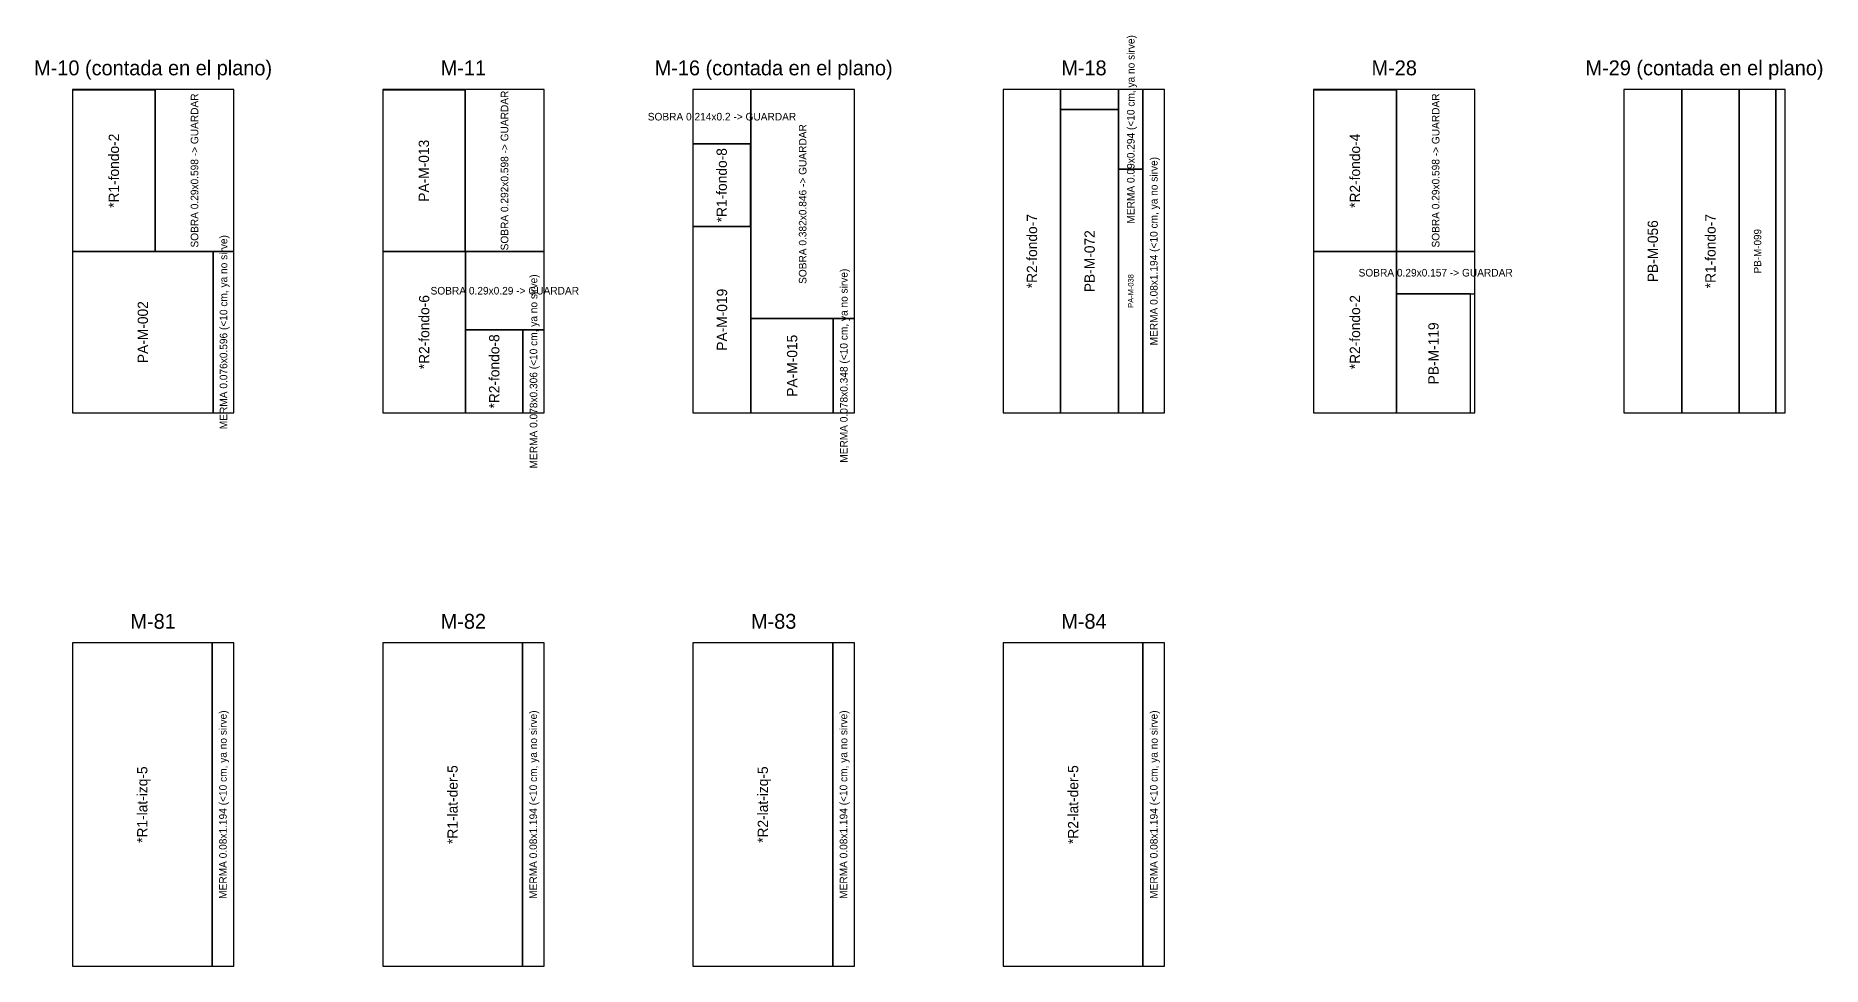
# Model space of a CAD drawing. Header units: metres. Extents: x 478.4 to 564, y -144.7 to -79.7.
# Drawn here: x 553.07 to 559.67, y -126.7 to -123.27 of the extents above; entities that cross this region are included whole.
import ezdxf
from ezdxf.enums import TextEntityAlignment as Align

# ---------------------------------------------------------------- set-up
doc = ezdxf.new("R2010")
doc.units = ezdxf.units.M
for name, color, linetype in [('ESCALERA-REGADERA-ZOCLO', 6, 'Continuous'), ('ESCALERA-REGADERA-ZOCLO-TEXTO', 7, 'Continuous'), ('PLAN-CORTE-DESPERDICIO', 1, 'Continuous'), ('PLAN-CORTE-SOBRANTES', 2, 'Continuous')]:
    doc.layers.add(name, color=color, linetype=linetype)

msp = doc.modelspace()

# ---------------------------------------------------------------- texts
at = {"layer": 'ESCALERA-REGADERA-ZOCLO-TEXTO'}
for s, height, p in [('MERMA 0.09x0.294 (<10 cm, ya no sirve)', 0.028, (557.1112, -123.6134)), ('SOBRA 0.29x0.598 -> GUARDAR', 0.028, (553.6532, -123.7654)), ('SOBRA 0.292x0.598 -> GUARDAR', 0.028, (554.7982, -123.7654)), ('SOBRA 0.29x0.598 -> GUARDAR', 0.028, (558.2372, -123.7654)), ('*R1-fondo-2', 0.038, (553.3552, -123.7664)), ('PA-M-013', 0.038, (554.5002, -123.7664)), ('SOBRA 0.382x0.846 -> GUARDAR', 0.028, (555.8993, -123.8894)), ('*R2-fondo-4', 0.038, (557.9392, -123.7664)), ('*R1-fondo-8', 0.038, (555.6002, -123.8198)), ('MERMA 0.08x1.194 (<10 cm, ya no sirve)', 0.028, (557.1962, -124.0634)), ('*R2-fondo-7', 0.038, (556.7462, -124.0634)), ('PB-M-056', 0.038, (559.0392, -124.0634)), ('*R1-fondo-7', 0.038, (559.2522, -124.0634)), ('PB-M-099', 0.0272, (559.4262, -124.0634)), ('MERMA 0.076x0.596 (<10 cm, ya no sirve)', 0.028, (553.7602, -124.3624)), ('PB-M-072', 0.038, (556.9592, -124.1004)), ('MERMA 0.078x0.306 (<10 cm, ya no sirve)', 0.028, (554.9052, -124.5074)), ('MERMA 0.078x0.348 (<10 cm, ya no sirve)', 0.028, (556.0513, -124.4864)), ('PA-M-038', 0.02, (557.1112, -124.2104)), ('*R2-fondo-6', 0.038, (554.5012, -124.3624)), ('PA-M-019', 0.038, (555.6013, -124.3166)), ('*R2-fondo-2', 0.038, (557.9392, -124.3624)), ('PA-M-002', 0.038, (553.4622, -124.3624)), ('*R2-fondo-8', 0.038, (554.7602, -124.5074)), ('PA-M-015', 0.038, (555.8604, -124.4864)), ('PB-M-119', 0.038, (558.2292, -124.4409)), ('MERMA 0.08x1.194 (<10 cm, ya no sirve)', 0.028, (553.7582, -126.1074)), ('MERMA 0.08x1.194 (<10 cm, ya no sirve)', 0.028, (554.9042, -126.1074)), ('MERMA 0.08x1.194 (<10 cm, ya no sirve)', 0.028, (556.0502, -126.1074)), ('MERMA 0.08x1.194 (<10 cm, ya no sirve)', 0.028, (557.1962, -126.1074)), ('*R1-lat-izq-5', 0.038, (553.4602, -126.1074)), ('*R1-lat-der-5', 0.038, (554.6062, -126.1074)), ('*R2-lat-izq-5', 0.038, (555.7522, -126.1074)), ('*R2-lat-der-5', 0.038, (556.8982, -126.1074))]:
    msp.add_text(s, height=height, rotation=90, dxfattribs=at).set_placement(p, align=Align.MIDDLE_CENTER)
for s, height, p in [('M-10 (contada en el plano)', 0.055, (553.5002, -123.3864)), ('M-11', 0.055, (554.6462, -123.3864)), ('M-16 (contada en el plano)', 0.055, (555.7922, -123.3864)), ('M-18', 0.055, (556.9382, -123.3864)), ('M-28', 0.055, (558.0842, -123.3864)), ('M-29 (contada en el plano)', 0.055, (559.2302, -123.3864)), ('SOBRA 0.214x0.2 -> GUARDAR', 0.028, (555.6013, -123.5666)), ('SOBRA 0.29x0.157 -> GUARDAR', 0.028, (558.2372, -124.1429)), ('SOBRA 0.29x0.29 -> GUARDAR', 0.028, (554.7992, -124.2094)), ('M-81', 0.055, (553.5002, -125.4304)), ('M-82', 0.055, (554.6462, -125.4304)), ('M-83', 0.055, (555.7922, -125.4304)), ('M-84', 0.055, (556.9382, -125.4304))]:
    msp.add_text(s, height=height, dxfattribs=at).set_placement(p, align=Align.MIDDLE_CENTER)

# ---------------------------------------------------------------- linework, layer by layer
at = {"layer": 'ESCALERA-REGADERA-ZOCLO'}
for points in [[(553.2022, -124.6604), (553.7982, -124.6604), (553.7982, -123.4664), (553.2022, -123.4664)], [(553.2022, -124.0644), (553.5082, -124.0644), (553.5082, -123.4684), (553.2022, -123.4684)], [(554.3482, -124.6604), (554.9442, -124.6604), (554.9442, -123.4664), (554.3482, -123.4664)], [(554.3482, -124.0644), (554.6522, -124.0644), (554.6522, -123.4684), (554.3482, -123.4684)], [(555.4942, -124.6604), (556.0902, -124.6604), (556.0902, -123.4664), (555.4942, -123.4664)], [(556.6402, -124.6604), (557.2362, -124.6604), (557.2362, -123.4664), (556.6402, -123.4664)], [(556.6402, -124.6604), (556.8522, -124.6604), (556.8522, -123.4664), (556.6402, -123.4664)], [(557.7862, -124.6604), (558.3822, -124.6604), (558.3822, -123.4664), (557.7862, -123.4664)], [(557.7862, -124.0644), (558.0922, -124.0644), (558.0922, -123.4684), (557.7862, -123.4684)], [(558.9322, -124.6604), (559.5282, -124.6604), (559.5282, -123.4664), (558.9322, -123.4664)], [(558.9322, -124.6604), (559.1462, -124.6604), (559.1462, -123.4664), (558.9322, -123.4664)], [(559.1462, -124.6604), (559.3582, -124.6604), (559.3582, -123.4664), (559.1462, -123.4664)], [(559.3582, -124.6604), (559.4942, -124.6604), (559.4942, -123.4664), (559.3582, -123.4664)], [(556.8522, -124.6604), (557.0662, -124.6604), (557.0662, -123.5404), (556.8522, -123.5404)], [(555.4942, -123.9728), (555.7062, -123.9728), (555.7062, -123.6668), (555.4942, -123.6668)], [(557.0662, -124.6604), (557.1562, -124.6604), (557.1562, -123.7604), (557.0662, -123.7604)], [(555.4942, -124.6604), (555.7084, -124.6604), (555.7084, -123.9728), (555.4942, -123.9728)], [(553.2022, -124.6604), (553.7222, -124.6604), (553.7222, -124.0644), (553.2022, -124.0644)], [(554.3482, -124.6604), (554.6542, -124.6604), (554.6542, -124.0644), (554.3482, -124.0644)], [(557.7862, -124.6604), (558.0922, -124.6604), (558.0922, -124.0644), (557.7862, -124.0644)], [(558.0922, -124.6604), (558.3662, -124.6604), (558.3662, -124.2214), (558.0922, -124.2214)], [(555.7084, -124.6604), (556.0124, -124.6604), (556.0124, -124.3124), (555.7084, -124.3124)], [(554.6542, -124.6604), (554.8662, -124.6604), (554.8662, -124.3544), (554.6542, -124.3544)], [(553.2022, -126.7044), (553.7982, -126.7044), (553.7982, -125.5104), (553.2022, -125.5104)], [(553.2022, -126.7044), (553.7182, -126.7044), (553.7182, -125.5104), (553.2022, -125.5104)], [(554.3482, -126.7044), (554.9442, -126.7044), (554.9442, -125.5104), (554.3482, -125.5104)], [(554.3482, -126.7044), (554.8642, -126.7044), (554.8642, -125.5104), (554.3482, -125.5104)], [(555.4942, -126.7044), (556.0902, -126.7044), (556.0902, -125.5104), (555.4942, -125.5104)], [(555.4942, -126.7044), (556.0102, -126.7044), (556.0102, -125.5104), (555.4942, -125.5104)], [(556.6402, -126.7044), (557.2362, -126.7044), (557.2362, -125.5104), (556.6402, -125.5104)], [(556.6402, -126.7044), (557.1562, -126.7044), (557.1562, -125.5104), (556.6402, -125.5104)]]:
    msp.add_lwpolyline(points, close=True, dxfattribs=at)
at = {"layer": 'PLAN-CORTE-DESPERDICIO'}
for points in [[(556.8522, -123.5404), (557.0662, -123.5404), (557.0662, -123.4664), (556.8522, -123.4664)], [(557.0662, -123.7604), (557.1562, -123.7604), (557.1562, -123.4664), (557.0662, -123.4664)], [(557.1562, -124.6604), (557.2362, -124.6604), (557.2362, -123.4664), (557.1562, -123.4664)], [(559.4942, -124.6604), (559.5282, -124.6604), (559.5282, -123.4664), (559.4942, -123.4664)], [(553.7222, -124.6604), (553.7982, -124.6604), (553.7982, -124.0644), (553.7222, -124.0644)], [(556.0124, -124.6604), (556.0902, -124.6604), (556.0902, -124.3124), (556.0124, -124.3124)], [(554.8662, -124.6604), (554.9442, -124.6604), (554.9442, -124.3544), (554.8662, -124.3544)], [(553.7182, -126.7044), (553.7982, -126.7044), (553.7982, -125.5104), (553.7182, -125.5104)], [(554.8642, -126.7044), (554.9442, -126.7044), (554.9442, -125.5104), (554.8642, -125.5104)], [(556.0102, -126.7044), (556.0902, -126.7044), (556.0902, -125.5104), (556.0102, -125.5104)], [(557.1562, -126.7044), (557.2362, -126.7044), (557.2362, -125.5104), (557.1562, -125.5104)]]:
    msp.add_lwpolyline(points, close=True, dxfattribs=at)
at = {"layer": 'PLAN-CORTE-SOBRANTES'}
for points in [[(553.5082, -124.0644), (553.7982, -124.0644), (553.7982, -123.4664), (553.5082, -123.4664)], [(554.6522, -124.0644), (554.9442, -124.0644), (554.9442, -123.4664), (554.6522, -123.4664)], [(555.4942, -123.6668), (555.7084, -123.6668), (555.7084, -123.4664), (555.4942, -123.4664)], [(555.7084, -124.3124), (556.0902, -124.3124), (556.0902, -123.4664), (555.7084, -123.4664)], [(558.0922, -124.0644), (558.3822, -124.0644), (558.3822, -123.4664), (558.0922, -123.4664)], [(554.6542, -124.3544), (554.9442, -124.3544), (554.9442, -124.0644), (554.6542, -124.0644)], [(558.0922, -124.2214), (558.3822, -124.2214), (558.3822, -124.0644), (558.0922, -124.0644)]]:
    msp.add_lwpolyline(points, close=True, dxfattribs=at)

msp.set_redraw_order([(e.dxf.handle, doc.entitydb.next_handle()) for e in msp.query("TEXT MTEXT ATTDEF DIMENSION ARC_DIMENSION")])  # texts and dimensions are drawn at this point

doc.saveas('drawing.dxf')
